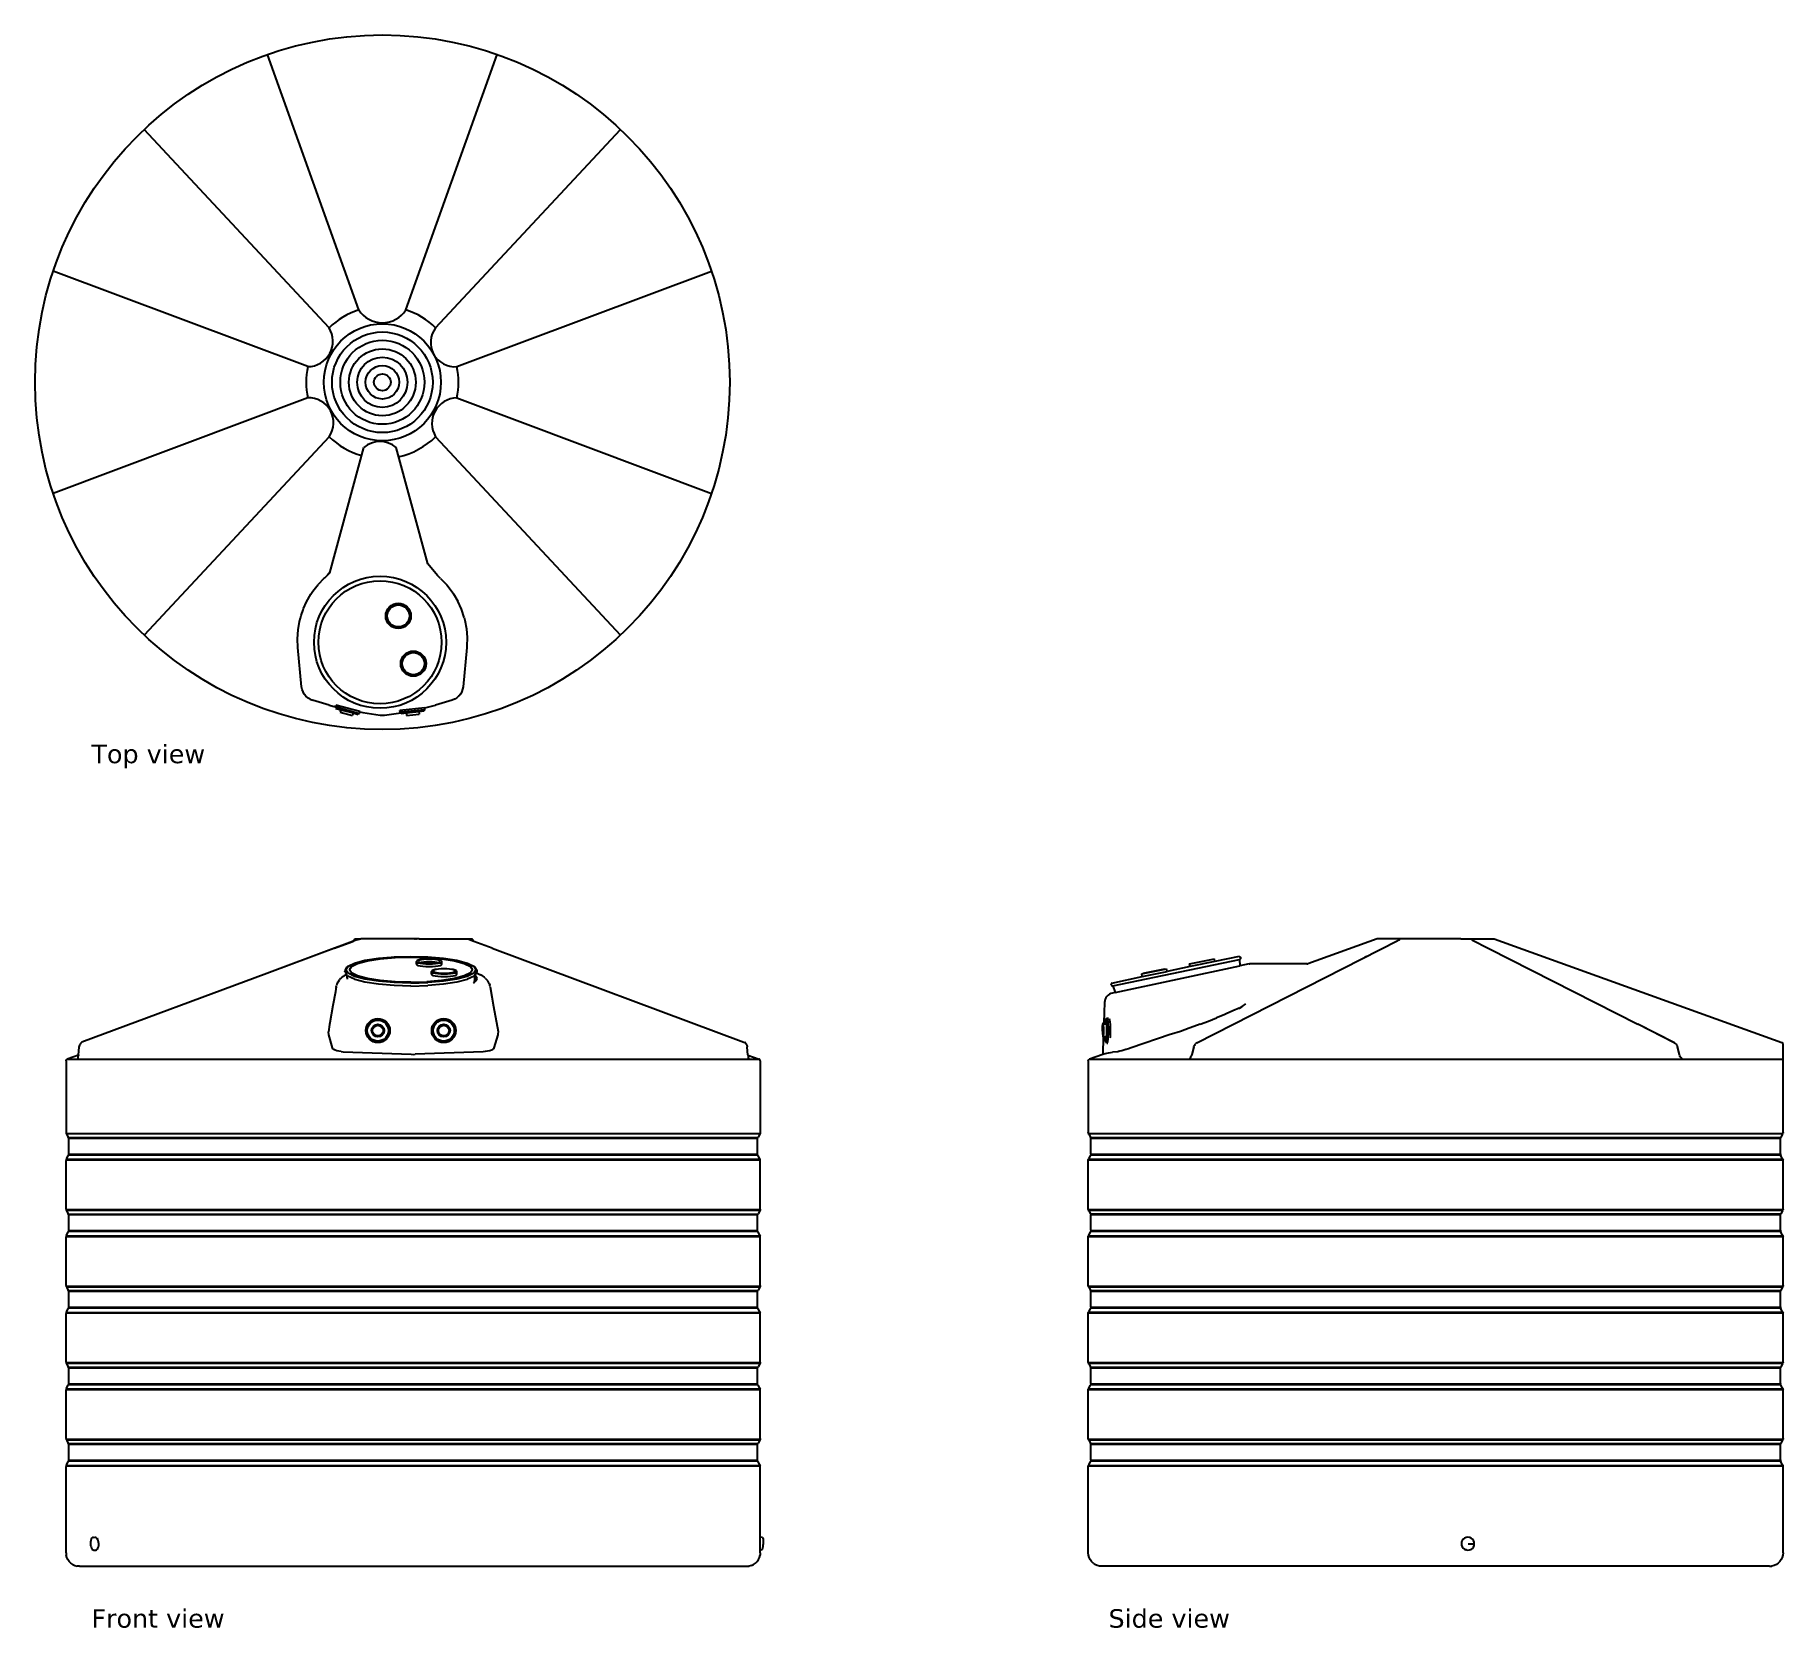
# Model space of a CAD drawing. Header units: inches. Extents: x 60 to 270, y 120 to 312.
import ezdxf

# ---------------------------------------------------------------- set-up
doc = ezdxf.new("R2010")
doc.units = ezdxf.units.IN
doc.header["$MEASUREMENT"] = 0
doc.layers.add('Edges', color=7, linetype='Continuous')
doc.styles.get("Standard").update_dxf_attribs({"font": 'verdana.ttf'})

msp = doc.modelspace()

# ---------------------------------------------------------------- texts
for s, p in [('Top view', (66.95, 223.97)), ('Front view', (66.95, 120)), ('Side view', (189.25, 120))]:
    msp.add_text(s, height=2.225).set_placement(p)

# ---------------------------------------------------------------- blocks, each defined once
blk = doc.blocks.new('Rain Water Harvesting Tank pl')
at = {"layer": 'Edges'}
for p, q in [((99.09, 172.35), (88.12, 203.06)), ((104.76, 172.35), (115.73, 203.06)), ((95.52, 170.18), (73.29, 194.05)), ((108.33, 170.18), (130.57, 194.05)), ((92.96, 165.51), (62.35, 177)), ((110.9, 165.51), (141.51, 177)), ((92.96, 161.76), (62.35, 150.27)), ((110.9, 161.76), (141.51, 150.27)), ((95.52, 157.08), (73.29, 133.22)), ((95.62, 140.73), (99.72, 155.79)), ((107.39, 141.81), (103.59, 155.79)), ((108.33, 157.08), (130.57, 133.22)), ((108.57, 140.39), (107.39, 141.81)), ((93.58, 138.49), (94.23, 139.31)), ((94.91, 140.02), (94.23, 139.31)), ((94.91, 140.02), (95, 140.1)), ((95, 140.1), (95.62, 140.73)), ((95.64, 140.82), (95.32, 140.43)), ((108.9, 140.06), (108.57, 140.39)), ((108.94, 140.02), (108.9, 140.06)), ((108.94, 140.02), (109.67, 139.27)), ((109.67, 139.27), (110.31, 138.44)), ((92.46, 136.44), (92.82, 137.24)), ((92.82, 137.24), (93.34, 138.15)), ((93.34, 138.15), (93.58, 138.49)), ((110.31, 138.44), (110.48, 138.2)), ((110.48, 138.2), (111.01, 137.29)), ((111.45, 136.33), (111.01, 137.29)), ((91.79, 133.84), (91.97, 134.87)), ((91.97, 134.87), (92.07, 135.28)), ((92.07, 135.28), (92.16, 135.58)), ((92.16, 135.58), (92.39, 136.28)), ((92.39, 136.28), (92.46, 136.44)), ((111.78, 135.33), (111.45, 136.33)), ((111.78, 135.33), (111.86, 135.01)), ((111.86, 135.01), (112.05, 133.97)), ((91.73, 132.79), (91.79, 133.84)), ((91.77, 131.73), (91.73, 132.79)), ((112.05, 133.97), (112.13, 132.93)), ((112.13, 132.93), (112.1, 131.89)), ((92.22, 127.01), (91.77, 131.73)), ((112.09, 131.73), (111.64, 127.01)), ((112.1, 131.89), (112.09, 131.73)), ((92.28, 126.68), (92.22, 127.01)), ((92.39, 126.39), (92.28, 126.68)), ((92.53, 126.13), (92.39, 126.39)), ((92.56, 126.1), (92.53, 126.13)), ((111.33, 126.14), (111.15, 125.92)), ((111.47, 126.4), (111.33, 126.14)), ((111.49, 126.43), (111.47, 126.4)), ((111.58, 126.71), (111.49, 126.43)), ((111.64, 127.01), (111.58, 126.71)), ((92.74, 125.88), (92.56, 126.1)), ((92.97, 125.69), (92.74, 125.88)), ((93, 125.66), (92.97, 125.69)), ((93.25, 125.51), (93, 125.66)), ((93.25, 125.51), (93.52, 125.4)), ((93.52, 125.4), (93.53, 125.4)), ((95.53, 124.8), (93.53, 125.4)), ((95.53, 124.8), (96.28, 124.61)), ((96.27, 124.56), (96.28, 124.61)), ((96.27, 124.56), (96.36, 124.54)), ((96.28, 124.61), (96.33, 124.8)), ((99.23, 124.03), (96.33, 124.8)), ((96.36, 124.54), (96.33, 124.41)), ((96.33, 124.41), (96.95, 124.25)), ((99.07, 123.81), (96.36, 124.54)), ((96.95, 124.25), (96.87, 123.95)), ((96.95, 124.25), (98.42, 123.86)), ((99.22, 123.98), (99.23, 124.03)), ((107.02, 124.49), (104.04, 124.17)), ((104.07, 123.93), (104.04, 124.17)), ((106.95, 124.24), (104.17, 123.94)), ((104.82, 123.88), (106.33, 124.04)), ((105.92, 124.37), (105.93, 124.37)), ((106.33, 124.04), (106.96, 124.11)), ((106.33, 124.04), (106.36, 123.73)), ((107.05, 124.25), (106.95, 124.24)), ((106.95, 124.24), (106.96, 124.11)), ((107.03, 124.47), (107.02, 124.49)), ((107.03, 124.47), (108.33, 124.8)), ((107.05, 124.25), (107.03, 124.47)), ((110.33, 125.4), (108.33, 124.8)), ((110.59, 125.5), (110.33, 125.4)), ((110.63, 125.52), (110.59, 125.5)), ((110.88, 125.68), (110.63, 125.52)), ((111.1, 125.87), (110.88, 125.68)), ((111.15, 125.92), (111.1, 125.87)), ((96.87, 123.95), (98.34, 123.55)), ((98.42, 123.86), (98.34, 123.55)), ((98.42, 123.86), (99.03, 123.69)), ((99.07, 123.81), (99.03, 123.69)), ((99.17, 123.79), (99.07, 123.81)), ((99.17, 123.79), (99.22, 123.98)), ((99.22, 123.98), (99.6, 123.9)), ((99.6, 123.9), (101.67, 123.61)), ((101.67, 123.61), (101.93, 123.6)), ((101.93, 123.6), (102.18, 123.61)), ((102.18, 123.61), (104.17, 123.89)), ((104.07, 123.93), (104.17, 123.94)), ((104.17, 123.94), (104.17, 123.89)), ((104.17, 123.89), (104.18, 123.81)), ((104.18, 123.81), (104.82, 123.88)), ((104.82, 123.88), (104.85, 123.57)), ((104.85, 123.57), (106.36, 123.73))]:
    blk.add_line(p, q, dxfattribs=at)
for centre, radius in [((101.93, 163.63), 41.77), ((101.93, 163.63), 7.04), ((101.93, 163.63), 6.05), ((101.93, 163.63), 5.05), ((101.93, 163.63), 4.02), ((101.93, 163.63), 3.02), ((101.93, 163.63), 2.01), ((101.93, 163.63), 1.01), ((101.65, 132.36), 7.94), ((101.65, 132.36), 7.4), ((103.85, 135.53), 1.52), ((103.85, 135.53), 1.33), ((105.66, 129.79), 1.52), ((105.66, 129.79), 1.33)]:
    blk.add_circle(centre, radius, dxfattribs=at)
for centre, radius, start, end in [((101.93, 163.63), 9.16, 108.0339, 134.3574), ((101.93, 174.16), 3.37, 212.5796, 327.4204), ((101.93, 163.63), 9.16, 45.6426, 71.9661), ((92.92, 168.57), 3.06, 270.7452, 31.8042), ((110.66, 168.42), 2.92, 142.8777, 274.5728), ((101.93, 163.63), 9.16, 168.1921, 191.8079), ((101.93, 163.63), 9.16, 348.1921, 11.8079), ((93.09, 158.79), 2.97, 324.988, 92.4625), ((110.96, 158.69), 3.07, 91.1317, 211.4177), ((101.93, 163.63), 9.16, 225.6426, 254.3545), ((101.65, 153.53), 2.97, 49.4192, 130.5808), ((101.93, 163.63), 9.16, 282.3441, 314.3574)]:
    blk.add_arc(centre, radius, start, end, dxfattribs=at)
blk = doc.blocks.new('Rain Water Harvesting Tank fr')
at = {"layer": 'Edges'}
for p, q in [((-2.34, 35.5), (-2.1, 35.83)), ((-2.1, 35.83), (-1.34, 35.83)), ((-1.65, 35.75), (-1.75, 35.71)), ((-1.65, 35.75), (-1.57, 35.78)), ((5.04, 35.83), (-1.34, 35.83)), ((5.07, 35.83), (5.04, 35.83)), ((5.08, 35.83), (5.07, 35.83)), ((5.11, 35.82), (5.08, 35.83)), ((5.08, 35.83), (5.08, 35.83)), ((5.08, 35.83), (5.12, 35.83)), ((5.08, 35.83), (5.08, 35.83)), ((5.12, 35.83), (5.11, 35.82)), ((5.21, 35.83), (5.12, 35.83)), ((5.21, 35.83), (5.21, 35.83)), ((5.21, 35.83), (5.22, 35.83)), ((5.22, 35.83), (5.24, 35.83)), ((5.26, 35.83), (5.24, 35.83)), ((5.24, 35.83), (5.24, 35.83)), ((5.26, 35.83), (5.26, 35.82)), ((5.27, 35.82), (5.26, 35.82)), ((5.28, 35.83), (5.27, 35.82)), ((5.27, 35.82), (5.3, 35.82)), ((5.28, 35.83), (5.33, 35.83)), ((5.3, 35.82), (5.31, 35.82)), ((5.33, 35.83), (5.31, 35.82)), ((5.31, 35.82), (5.31, 35.82)), ((5.35, 35.83), (5.33, 35.83)), ((5.35, 35.82), (5.35, 35.83)), ((5.35, 35.83), (5.35, 35.82)), ((5.67, 35.83), (5.35, 35.83)), ((5.67, 35.83), (5.67, 35.82)), ((5.67, 35.83), (11.32, 35.83)), ((11.32, 35.83), (11.98, 35.83)), ((12.22, 35.49), (11.5, 35.76)), ((12.22, 35.49), (11.98, 35.83)), ((-2.35, 35.49), (-12.67, 31.66)), ((-4.54, 34.68), (-12.67, 31.66)), ((-2.35, 35.49), (-8.56, 33.18)), ((-4.54, 34.68), (-2.34, 35.5)), ((-2.08, 35.59), (-2.35, 35.49)), ((-2.35, 35.49), (-2.34, 35.5)), ((-2.07, 35.6), (-2.08, 35.59)), ((-1.75, 35.71), (-2.07, 35.6)), ((2.29, 33.62), (2.64, 33.65)), ((2.64, 33.65), (4.66, 33.7)), ((4.66, 33.7), (6.69, 33.65)), ((6.69, 33.65), (7.62, 33.57)), ((14.42, 34.68), (12.22, 35.49)), ((14.42, 34.68), (44.71, 23.4)), ((-12.67, 31.66), (-34.9, 23.37)), ((-3.28, 31.98), (-3.29, 31.94)), ((-3.29, 31.9), (-3.29, 31.94)), ((-3.29, 31.9), (-3.27, 31.85)), ((-3.26, 32.02), (-3.28, 31.98)), ((-3.27, 31.85), (-3.25, 31.81)), ((-3.26, 32.02), (-2.99, 32.44)), ((-3.09, 31.56), (-3.25, 31.81)), ((-3.21, 31.46), (-3.08, 31.55)), ((-3.07, 31.54), (-3.21, 31.46)), ((-3.15, 32.1), (-2.89, 32.52)), ((-2.89, 31.69), (-3.15, 32.1)), ((-3.08, 31.55), (-3.09, 31.56)), ((-3.07, 31.54), (-3.08, 31.55)), ((-3.07, 31.53), (-3.07, 31.54)), ((-2.96, 32.48), (-2.99, 32.44)), ((-2.93, 32.5), (-2.96, 32.48)), ((-2.93, 32.5), (-2.14, 32.89)), ((-2.89, 32.52), (-2.11, 32.9)), ((-2.11, 31.3), (-2.89, 31.69)), ((-2.73, 32.1), (-2.48, 32.49)), ((-2.48, 31.71), (-2.73, 32.1)), ((-2.48, 32.49), (-1.74, 32.86)), ((-1.74, 31.35), (-2.48, 31.71)), ((-2.11, 32.9), (-2.14, 32.89)), ((-2.11, 32.9), (-0.86, 33.23)), ((-1.74, 32.86), (-0.56, 33.17)), ((-0.86, 33.23), (0.76, 33.49)), ((-0.56, 33.17), (0.97, 33.41)), ((0.76, 33.49), (2.29, 33.62)), ((0.97, 33.41), (2.75, 33.56)), ((2.75, 33.56), (4.66, 33.61)), ((4.66, 33.61), (6.58, 33.56)), ((5.39, 33.18), (5.34, 33.1)), ((5.34, 33.1), (5.39, 33.02)), ((5.34, 32.78), (5.34, 33.1)), ((5.34, 32.78), (5.39, 32.7)), ((5.55, 33.25), (5.39, 33.18)), ((5.39, 33.02), (5.55, 32.94)), ((5.39, 32.7), (5.55, 32.62)), ((5.58, 33.17), (5.54, 33.1)), ((5.54, 33.1), (5.58, 33.03)), ((5.79, 33.32), (5.55, 33.25)), ((5.55, 32.94), (5.79, 32.88)), ((5.55, 32.62), (5.79, 32.56)), ((5.71, 33.23), (5.58, 33.17)), ((5.58, 33.03), (5.71, 32.96)), ((5.92, 33.29), (5.71, 33.23)), ((5.71, 32.96), (5.8, 32.94)), ((6.1, 33.37), (5.79, 33.32)), ((5.79, 32.88), (6.1, 32.83)), ((5.79, 32.56), (6.1, 32.51)), ((5.92, 32.97), (5.8, 32.94)), ((5.8, 32.94), (5.92, 32.91)), ((6.2, 33.33), (5.92, 33.29)), ((6.2, 33.01), (5.92, 32.97)), ((5.92, 32.91), (6.2, 32.86)), ((6.47, 33.4), (6.1, 33.37)), ((6.1, 32.83), (6.47, 32.8)), ((6.1, 32.51), (6.47, 32.48)), ((6.52, 33.36), (6.2, 33.33)), ((6.52, 33.04), (6.2, 33.01)), ((6.2, 32.86), (6.52, 32.84)), ((6.86, 33.41), (6.47, 33.4)), ((6.47, 32.8), (6.86, 32.79)), ((6.47, 32.48), (6.86, 32.47)), ((6.86, 33.37), (6.52, 33.36)), ((6.86, 33.05), (6.52, 33.04)), ((6.52, 32.84), (6.86, 32.83)), ((6.58, 33.56), (8.36, 33.41)), ((7.26, 33.4), (6.86, 33.41)), ((7.21, 33.36), (6.86, 33.37)), ((7.21, 33.04), (6.86, 33.05)), ((6.86, 32.83), (7.21, 32.84)), ((6.86, 32.79), (7.26, 32.8)), ((6.86, 32.47), (7.26, 32.48)), ((7.19, 31.98), (7.14, 31.9)), ((7.14, 31.9), (7.19, 31.82)), ((7.14, 31.58), (7.14, 31.9)), ((7.14, 31.58), (7.19, 31.5)), ((7.34, 32.05), (7.19, 31.98)), ((7.19, 31.82), (7.34, 31.74)), ((7.53, 33.33), (7.21, 33.36)), ((7.53, 33.01), (7.21, 33.04)), ((7.21, 32.84), (7.53, 32.86)), ((7.63, 33.37), (7.26, 33.4)), ((7.26, 32.8), (7.63, 32.83)), ((7.26, 32.48), (7.63, 32.51)), ((7.38, 32.02), (7.33, 31.95)), ((7.33, 31.95), (7.38, 31.88)), ((7.33, 31.95), (7.33, 31.9)), ((7.33, 31.9), (7.38, 31.83)), ((7.58, 32.12), (7.34, 32.05)), ((7.34, 31.74), (7.58, 31.68)), ((7.51, 32.09), (7.38, 32.02)), ((7.38, 31.88), (7.51, 31.81)), ((7.38, 31.83), (7.51, 31.76)), ((7.69, 32.13), (7.51, 32.09)), ((7.51, 31.81), (7.72, 31.76)), ((7.51, 31.76), (7.72, 31.7)), ((7.8, 33.29), (7.53, 33.33)), ((7.8, 32.97), (7.53, 33.01)), ((7.53, 32.86), (7.8, 32.91)), ((7.69, 32.13), (7.58, 32.12)), ((7.58, 31.68), (7.9, 31.63)), ((7.62, 33.57), (8.57, 33.49)), ((7.94, 33.32), (7.63, 33.37)), ((7.63, 32.83), (7.94, 32.88)), ((7.63, 32.51), (7.94, 32.56)), ((7.72, 32.14), (7.69, 32.13)), ((8, 32.18), (7.72, 32.14)), ((7.72, 31.76), (8, 31.71)), ((7.72, 31.7), (8, 31.66)), ((8.01, 33.23), (7.8, 33.29)), ((7.93, 32.94), (7.8, 32.97)), ((7.8, 32.91), (7.93, 32.94)), ((7.9, 31.63), (8.27, 31.6)), ((7.93, 32.94), (8.01, 32.96)), ((8.18, 33.25), (7.94, 33.32)), ((7.94, 32.88), (8.18, 32.94)), ((7.94, 32.56), (8.18, 32.62)), ((8.32, 32.21), (8, 32.18)), ((8, 31.71), (8.32, 31.69)), ((8, 31.66), (8.32, 31.63)), ((8.15, 33.17), (8.01, 33.23)), ((8.01, 32.96), (8.15, 33.03)), ((8.19, 33.1), (8.15, 33.17)), ((8.15, 33.03), (8.19, 33.1)), ((8.33, 33.18), (8.18, 33.25)), ((8.18, 32.94), (8.33, 33.02)), ((8.18, 32.62), (8.33, 32.7)), ((8.27, 31.6), (8.66, 31.59)), ((8.66, 32.22), (8.32, 32.21)), ((8.32, 31.69), (8.66, 31.68)), ((8.32, 31.63), (8.66, 31.62)), ((8.39, 33.1), (8.33, 33.18)), ((8.33, 33.02), (8.39, 33.1)), ((8.33, 32.7), (8.39, 32.78)), ((8.36, 33.41), (9.89, 33.17)), ((8.39, 32.78), (8.39, 33.1)), ((8.57, 33.49), (10.19, 33.23)), ((9, 32.21), (8.66, 32.22)), ((8.66, 31.68), (9, 31.69)), ((8.66, 31.62), (9, 31.63)), ((8.66, 31.59), (9.05, 31.6)), ((9.32, 32.18), (9, 32.21)), ((9, 31.69), (9.32, 31.71)), ((9, 31.63), (9.32, 31.66)), ((9.05, 31.6), (9.42, 31.63)), ((9.6, 32.14), (9.32, 32.18)), ((9.32, 31.71), (9.6, 31.76)), ((9.32, 31.66), (9.6, 31.7)), ((9.42, 31.63), (9.74, 31.68)), ((9.63, 32.13), (9.6, 32.14)), ((9.6, 31.76), (9.81, 31.81)), ((9.6, 31.7), (9.81, 31.76)), ((9.74, 32.12), (9.63, 32.13)), ((9.81, 32.09), (9.63, 32.13)), ((9.98, 32.05), (9.74, 32.12)), ((9.74, 31.68), (9.98, 31.74)), ((9.94, 32.02), (9.81, 32.09)), ((9.81, 31.81), (9.94, 31.88)), ((9.81, 31.76), (9.94, 31.83)), ((9.89, 33.17), (11.07, 32.86)), ((9.99, 31.95), (9.94, 32.02)), ((9.94, 31.88), (9.99, 31.95)), ((9.94, 31.83), (9.99, 31.9)), ((10.13, 31.98), (9.98, 32.05)), ((9.98, 31.74), (10.13, 31.82)), ((9.99, 31.95), (9.99, 31.9)), ((10.18, 31.9), (10.13, 31.98)), ((10.13, 31.82), (10.18, 31.9)), ((10.13, 31.5), (10.18, 31.58)), ((10.18, 31.58), (10.18, 31.9)), ((10.19, 33.23), (11.43, 32.9)), ((11.07, 32.86), (11.81, 32.49)), ((11.81, 31.71), (11.07, 31.35)), ((11.43, 32.9), (11.47, 32.89)), ((11.43, 32.9), (12.22, 32.52)), ((12.22, 31.69), (11.43, 31.3)), ((11.47, 32.89), (12.26, 32.5)), ((11.81, 32.49), (12.06, 32.1)), ((12.06, 32.1), (11.81, 31.71)), ((12.22, 32.52), (12.48, 32.1)), ((12.48, 32.1), (12.22, 31.69)), ((12.26, 32.5), (12.29, 32.48)), ((12.29, 32.48), (12.32, 32.44)), ((12.32, 32.44), (12.59, 32.02)), ((12.53, 31.73), (12.4, 31.53)), ((12.58, 31.81), (12.53, 31.73)), ((12.59, 31.7), (12.53, 31.73)), ((12.6, 31.85), (12.58, 31.81)), ((12.59, 32.02), (12.61, 31.98)), ((12.59, 31.7), (12.65, 31.68)), ((12.62, 31.9), (12.6, 31.85)), ((12.61, 31.98), (12.62, 31.94)), ((12.62, 31.9), (12.62, 31.94)), ((12.65, 31.68), (13.02, 31.5)), ((-4.42, 29.43), (-4.71, 27.8)), ((-4.36, 29.82), (-4.42, 29.43)), ((-4.32, 30.01), (-4.36, 29.82)), ((-4.32, 30.01), (-4.28, 30.2)), ((-4.23, 30.38), (-4.28, 30.2)), ((-4.16, 30.55), (-4.23, 30.38)), ((-4.16, 30.55), (-4.13, 30.6)), ((-4.13, 30.6), (-4.11, 30.63)), ((-4.11, 30.63), (-4.06, 30.7)), ((-4.06, 30.7), (-3.92, 30.9)), ((-3.8, 31.04), (-3.92, 30.9)), ((-3.77, 31.06), (-3.8, 31.04)), ((-3.77, 31.06), (-3.63, 31.18)), ((-3.63, 31.18), (-3.45, 31.31)), ((-3.45, 31.31), (-3.37, 31.37)), ((-3.21, 31.46), (-3.37, 31.37)), ((-3.07, 31.53), (-2.99, 30.96)), ((-2.98, 31.4), (-3.07, 31.53)), ((-2.98, 31.4), (-2.95, 31.36)), ((-2.95, 31.36), (-2.92, 31.34)), ((-2.13, 30.95), (-2.92, 31.34)), ((-2.13, 30.95), (-2.1, 30.94)), ((-0.86, 30.97), (-2.11, 31.3)), ((-0.86, 30.61), (-2.1, 30.94)), ((-0.56, 31.03), (-1.74, 31.35)), ((0.76, 30.72), (-0.86, 30.97)), ((0.76, 30.36), (-0.86, 30.61)), ((0.97, 30.79), (-0.56, 31.03)), ((2.64, 30.56), (0.76, 30.72)), ((2.64, 30.2), (0.76, 30.36)), ((2.75, 30.64), (0.97, 30.79)), ((4.66, 30.5), (2.64, 30.56)), ((4.66, 30.14), (2.64, 30.2)), ((4.66, 30.59), (2.75, 30.64)), ((4.66, 30.59), (6.58, 30.64)), ((4.66, 30.5), (6.69, 30.56)), ((4.66, 30.14), (6.69, 30.2)), ((8.36, 30.79), (6.58, 30.64)), ((8.57, 30.72), (6.69, 30.56)), ((8.57, 30.36), (6.69, 30.2)), ((7.19, 31.5), (7.34, 31.42)), ((7.34, 31.42), (7.58, 31.36)), ((7.58, 31.36), (7.9, 31.31)), ((7.9, 31.31), (8.27, 31.28)), ((8.27, 31.28), (8.66, 31.27)), ((9.89, 31.03), (8.36, 30.79)), ((10.19, 30.97), (8.57, 30.72)), ((10.19, 30.61), (8.57, 30.36)), ((8.66, 31.27), (9.05, 31.28)), ((9.05, 31.28), (9.42, 31.31)), ((9.42, 31.31), (9.74, 31.36)), ((9.74, 31.36), (9.98, 31.42)), ((11.07, 31.35), (9.89, 31.03)), ((9.98, 31.42), (10.13, 31.5)), ((11.43, 31.3), (10.19, 30.97)), ((11.43, 30.94), (10.19, 30.61)), ((11.46, 30.95), (11.43, 30.94)), ((12.25, 31.34), (11.46, 30.95)), ((12.26, 30.58), (12.14, 30.5)), ((12.28, 31.36), (12.25, 31.34)), ((12.32, 31.03), (12.26, 30.58)), ((12.47, 30.75), (12.26, 30.58)), ((12.31, 31.4), (12.28, 31.36)), ((12.4, 31.53), (12.31, 31.4)), ((12.38, 31.4), (12.32, 31.03)), ((12.32, 31.03), (12.37, 31)), ((12.37, 31), (12.47, 30.75)), ((12.4, 31.53), (12.38, 31.4)), ((12.38, 31.4), (12.49, 31.32)), ((12.49, 30.76), (12.47, 30.75)), ((12.49, 31.32), (12.61, 31.04)), ((12.61, 31.04), (12.49, 30.76)), ((13.18, 31.41), (13.02, 31.5)), ((13.18, 31.41), (13.46, 31.22)), ((13.6, 31.1), (13.46, 31.22)), ((13.6, 31.1), (13.79, 30.89)), ((13.91, 30.75), (13.79, 30.89)), ((14.01, 30.6), (13.91, 30.75)), ((14.08, 30.43), (14.01, 30.6)), ((14.08, 30.43), (14.15, 30.24)), ((14.2, 30.06), (14.15, 30.24)), ((14.19, 30.02), (14.61, 27.66)), ((14.2, 30.06), (14.61, 27.66)), ((-4.71, 27.8), (-5.08, 25.72)), ((14.61, 27.66), (15.14, 24.69)), ((-5.11, 25.51), (-5.26, 24.64)), ((-5.08, 25.72), (-5.11, 25.52)), ((-5.11, 25.52), (-5.11, 25.51)), ((-5.08, 25.72), (-5.08, 25.72)), ((-5.22, 24.28), (-5.26, 24.64)), ((-4.77, 22.7), (-5.22, 24.28)), ((15.1, 24.28), (14.65, 22.7)), ((15.11, 24.34), (15.1, 24.28)), ((15.14, 24.69), (15.11, 24.34)), ((44.71, 23.4), (44.84, 23.35)), ((44.84, 23.35), (44.84, 23.35)), ((-36.81, 21.19), (-36.8, 21.22)), ((-36.81, 21.15), (-36.81, 21.19)), ((-36.81, 21.15), (-36.8, 12.52)), ((-36.8, 21.22), (-36.79, 21.24)), ((-36.79, 21.24), (-36.77, 21.27)), ((-36.77, 21.27), (-36.75, 21.29)), ((-36.75, 21.29), (-36.73, 21.32)), ((-36.73, 21.32), (-36.7, 21.33)), ((-36.7, 21.33), (-36.68, 21.34)), ((-35.32, 21.83), (-36.68, 21.34)), ((-36.68, 21.34), (-35.43, 21.34)), ((-35.39, 21.43), (-35.43, 21.34)), ((-35.43, 21.34), (45.31, 21.34)), ((-35.37, 21.52), (-35.39, 21.43)), ((-35.36, 21.54), (-35.37, 21.52)), ((-35.37, 21.52), (-35.37, 21.52)), ((-35.36, 21.54), (-35.34, 21.64)), ((-35.34, 21.64), (-35.32, 21.79)), ((-35.32, 21.86), (-35.22, 22.78)), ((-35.32, 21.86), (-35.32, 21.83)), ((-35.32, 21.83), (-35.32, 21.79)), ((-35.21, 22.88), (-35.22, 22.84)), ((-35.22, 22.84), (-35.22, 22.83)), ((-35.22, 22.78), (-35.22, 22.83)), ((-35.21, 22.88), (-35.2, 22.93)), ((-35.19, 22.98), (-35.2, 22.95)), ((-35.2, 22.95), (-35.2, 22.93)), ((-35.2, 22.93), (-35.2, 22.93)), ((-35.18, 23.02), (-35.19, 23)), ((-35.19, 22.99), (-35.19, 23)), ((-35.19, 23), (-35.19, 23)), ((-35.19, 22.99), (-35.19, 22.98)), ((-35.17, 23.06), (-35.18, 23.03)), ((-35.18, 23.02), (-35.18, 23.03)), ((-4.71, 22.59), (-4.77, 22.7)), ((-4.6, 22.5), (-4.71, 22.59)), ((-4.46, 22.42), (-4.6, 22.5)), ((-4.43, 22.41), (-4.46, 22.42)), ((-4.25, 22.35), (-4.43, 22.41)), ((-4.02, 22.3), (-4.25, 22.35)), ((-3.99, 22.29), (-4.02, 22.3)), ((-3.74, 22.26), (-3.99, 22.29)), ((-3.74, 22.26), (-3.47, 22.24)), ((-3.47, 22.24), (4.68, 21.93)), ((4.68, 21.93), (4.94, 21.92)), ((4.94, 21.92), (5.19, 21.93)), ((13.34, 22.24), (5.19, 21.93)), ((13.6, 22.26), (13.34, 22.24)), ((13.64, 22.26), (13.6, 22.26)), ((13.89, 22.3), (13.64, 22.26)), ((13.64, 22.26), (13.64, 22.26)), ((14.11, 22.35), (13.89, 22.3)), ((14.16, 22.36), (14.11, 22.35)), ((14.34, 22.42), (14.16, 22.36)), ((14.48, 22.5), (14.34, 22.42)), ((14.5, 22.51), (14.48, 22.5)), ((14.59, 22.6), (14.5, 22.51)), ((14.65, 22.7), (14.59, 22.6)), ((45.04, 23.08), (45.05, 23.06)), ((45.05, 23.06), (45.05, 23.03)), ((45.06, 23.02), (45.05, 23.03)), ((45.06, 23.02), (45.06, 23)), ((45.07, 22.99), (45.06, 23)), ((45.06, 23), (45.06, 23)), ((45.06, 23), (45.06, 23)), ((45.07, 22.99), (45.07, 22.98)), ((45.07, 22.98), (45.07, 22.98)), ((45.07, 22.98), (45.07, 22.95)), ((45.07, 22.95), (45.08, 22.93)), ((45.08, 22.93), (45.08, 22.91)), ((45.08, 22.91), (45.09, 22.88)), ((45.09, 22.88), (45.09, 22.86)), ((45.09, 22.86), (45.09, 22.83)), ((45.1, 22.78), (45.09, 22.83)), ((45.19, 21.86), (45.1, 22.78)), ((45.18, 21.84), (45.19, 21.83)), ((45.19, 21.86), (45.19, 21.83)), ((45.19, 21.83), (46.55, 21.34)), ((45.19, 21.83), (45.2, 21.76)), ((45.19, 21.76), (45.2, 21.76)), ((45.2, 21.76), (45.21, 21.71)), ((45.21, 21.71), (45.22, 21.66)), ((45.22, 21.66), (45.22, 21.66)), ((45.22, 21.66), (45.23, 21.58)), ((45.23, 21.58), (45.24, 21.56)), ((45.26, 21.45), (45.24, 21.56)), ((45.26, 21.45), (45.3, 21.34)), ((45.31, 21.34), (46.55, 21.34)), ((46.58, 21.33), (46.55, 21.34)), ((46.61, 21.32), (46.58, 21.33)), ((46.63, 21.29), (46.61, 21.32)), ((46.65, 21.27), (46.63, 21.29)), ((46.66, 21.24), (46.65, 21.27)), ((46.67, 21.22), (46.66, 21.24)), ((46.68, 21.19), (46.67, 21.22)), ((46.68, 21.15), (46.68, 21.19)), ((46.68, 21.15), (46.68, 12.52)), ((-36.8, 12.52), (-36.8, 12.46)), ((-36.8, 12.46), (-36.78, 12.39)), ((-36.78, 12.39), (-36.75, 12.32)), ((-36.78, 12.39), (46.65, 12.39)), ((-36.75, 12.32), (-36.54, 11.96)), ((-36.51, 11.89), (-36.54, 11.96)), ((-36.49, 11.81), (-36.51, 11.89)), ((46.38, 11.89), (-36.51, 11.89)), ((-36.48, 11.73), (-36.49, 11.81)), ((46.36, 11.81), (-36.49, 11.81)), ((-36.48, 9.96), (-36.48, 11.73)), ((46.35, 11.73), (46.36, 11.81)), ((46.35, 9.96), (46.35, 11.73)), ((46.36, 11.81), (46.38, 11.89)), ((46.38, 11.89), (46.42, 11.96)), ((46.62, 12.32), (46.42, 11.96)), ((46.65, 12.39), (46.62, 12.32)), ((46.67, 12.46), (46.65, 12.39)), ((46.68, 12.52), (46.67, 12.46)), ((-36.78, 9.3), (-36.8, 9.23)), ((-36.8, 9.23), (-36.8, 9.16)), ((-36.8, 9.23), (46.67, 9.23)), ((-36.8, 3.32), (-36.8, 9.16)), ((-36.75, 9.36), (-36.78, 9.3)), ((-36.78, 9.3), (46.65, 9.3)), ((-36.75, 9.36), (-36.54, 9.73)), ((-36.54, 9.73), (-36.51, 9.8)), ((-36.51, 9.8), (-36.49, 9.88)), ((46.38, 9.8), (-36.51, 9.8)), ((-36.49, 9.88), (-36.48, 9.96)), ((46.36, 9.88), (-36.49, 9.88)), ((46.36, 9.88), (46.35, 9.96)), ((46.38, 9.8), (46.36, 9.88)), ((46.42, 9.73), (46.38, 9.8)), ((46.62, 9.36), (46.42, 9.73)), ((46.62, 9.36), (46.65, 9.3)), ((46.67, 9.23), (46.65, 9.3)), ((46.68, 9.16), (46.67, 9.23)), ((46.68, 3.32), (46.68, 9.16)), ((-36.8, 3.32), (-36.8, 3.25)), ((-36.8, 3.25), (-36.78, 3.19)), ((-36.8, 3.25), (46.67, 3.25)), ((-36.78, 3.19), (-36.75, 3.12)), ((-36.78, 3.19), (46.65, 3.19)), ((-36.75, 3.12), (-36.54, 2.76)), ((-36.51, 2.68), (-36.54, 2.76)), ((-36.49, 2.61), (-36.51, 2.68)), ((46.38, 2.68), (-36.51, 2.68)), ((-36.48, 2.53), (-36.49, 2.61)), ((46.36, 2.61), (-36.49, 2.61)), ((-36.48, 0.76), (-36.48, 2.53)), ((46.35, 2.53), (46.36, 2.61)), ((46.35, 0.76), (46.35, 2.53)), ((46.36, 2.61), (46.38, 2.68)), ((46.38, 2.68), (46.42, 2.76)), ((46.62, 3.12), (46.42, 2.76)), ((46.65, 3.19), (46.62, 3.12)), ((46.67, 3.25), (46.65, 3.19)), ((46.68, 3.32), (46.67, 3.25)), ((-36.78, 0.1), (-36.8, 0.03)), ((-36.8, 0.03), (-36.8, -0.04)), ((-36.8, 0.03), (46.67, 0.03)), ((-36.75, 0.16), (-36.78, 0.1)), ((-36.78, 0.1), (46.65, 0.1)), ((-36.75, 0.16), (-36.54, 0.52)), ((-36.54, 0.52), (-36.51, 0.6)), ((-36.51, 0.6), (-36.49, 0.68)), ((46.38, 0.6), (-36.51, 0.6)), ((-36.49, 0.68), (-36.48, 0.76)), ((46.36, 0.68), (-36.49, 0.68)), ((46.36, 0.68), (46.35, 0.76)), ((46.38, 0.6), (46.36, 0.68)), ((46.42, 0.52), (46.38, 0.6)), ((46.62, 0.16), (46.42, 0.52)), ((46.62, 0.16), (46.65, 0.1)), ((46.67, 0.03), (46.65, 0.1)), ((46.68, -0.04), (46.67, 0.03)), ((-36.8, -5.88), (-36.8, -0.04)), ((46.68, -5.88), (46.68, -0.04)), ((-36.8, -5.88), (-36.8, -5.95)), ((-36.8, -5.95), (-36.78, -6.02)), ((-36.8, -5.95), (46.67, -5.95)), ((-36.78, -6.02), (-36.75, -6.08)), ((-36.78, -6.02), (46.65, -6.02)), ((-36.75, -6.08), (-36.54, -6.44)), ((46.62, -6.08), (46.42, -6.44)), ((46.65, -6.02), (46.62, -6.08)), ((46.67, -5.95), (46.65, -6.02)), ((46.68, -5.88), (46.67, -5.95)), ((-36.51, -6.52), (-36.54, -6.44)), ((-36.49, -6.6), (-36.51, -6.52)), ((46.38, -6.52), (-36.51, -6.52)), ((-36.48, -6.68), (-36.49, -6.6)), ((46.36, -6.6), (-36.49, -6.6)), ((-36.48, -8.45), (-36.48, -6.68)), ((46.35, -6.68), (46.36, -6.6)), ((46.35, -8.45), (46.35, -6.68)), ((46.36, -6.6), (46.38, -6.52)), ((46.38, -6.52), (46.42, -6.44)), ((-36.78, -9.11), (-36.8, -9.17)), ((-36.8, -9.17), (-36.8, -9.24)), ((-36.8, -9.17), (46.67, -9.17)), ((-36.8, -15.08), (-36.8, -9.24)), ((-36.75, -9.04), (-36.78, -9.11)), ((-36.78, -9.11), (46.65, -9.11)), ((-36.75, -9.04), (-36.54, -8.68)), ((-36.54, -8.68), (-36.51, -8.6)), ((-36.51, -8.6), (-36.49, -8.53)), ((46.38, -8.6), (-36.51, -8.6)), ((-36.49, -8.53), (-36.48, -8.45)), ((46.36, -8.53), (-36.49, -8.53)), ((46.36, -8.53), (46.35, -8.45)), ((46.38, -8.6), (46.36, -8.53)), ((46.42, -8.68), (46.38, -8.6)), ((46.62, -9.04), (46.42, -8.68)), ((46.62, -9.04), (46.65, -9.11)), ((46.67, -9.17), (46.65, -9.11)), ((46.68, -9.24), (46.67, -9.17)), ((46.68, -15.08), (46.68, -9.24)), ((-36.8, -15.08), (-36.8, -15.15)), ((-36.8, -15.15), (-36.78, -15.22)), ((-36.8, -15.15), (46.67, -15.15)), ((-36.78, -15.22), (-36.75, -15.28)), ((-36.78, -15.22), (46.65, -15.22)), ((-36.75, -15.28), (-36.54, -15.65)), ((-36.51, -15.72), (-36.54, -15.65)), ((-36.49, -15.8), (-36.51, -15.72)), ((46.38, -15.72), (-36.51, -15.72)), ((-36.48, -15.88), (-36.49, -15.8)), ((46.36, -15.8), (-36.49, -15.8)), ((-36.48, -17.65), (-36.48, -15.88)), ((46.35, -15.88), (46.36, -15.8)), ((46.35, -17.65), (46.35, -15.88)), ((46.36, -15.8), (46.38, -15.72)), ((46.38, -15.72), (46.42, -15.65)), ((46.62, -15.28), (46.42, -15.65)), ((46.65, -15.22), (46.62, -15.28)), ((46.67, -15.15), (46.65, -15.22)), ((46.68, -15.08), (46.67, -15.15)), ((-36.78, -18.31), (-36.8, -18.37)), ((-36.8, -18.37), (-36.8, -18.44)), ((-36.8, -18.37), (46.67, -18.37)), ((-36.8, -24.28), (-36.8, -18.44)), ((-36.75, -18.24), (-36.78, -18.31)), ((-36.78, -18.31), (46.65, -18.31)), ((-36.75, -18.24), (-36.54, -17.88)), ((-36.54, -17.88), (-36.51, -17.81)), ((-36.51, -17.81), (-36.49, -17.73)), ((46.38, -17.81), (-36.51, -17.81)), ((-36.49, -17.73), (-36.48, -17.65)), ((46.36, -17.73), (-36.49, -17.73)), ((46.36, -17.73), (46.35, -17.65)), ((46.38, -17.81), (46.36, -17.73)), ((46.42, -17.88), (46.38, -17.81)), ((46.62, -18.24), (46.42, -17.88)), ((46.62, -18.24), (46.65, -18.31)), ((46.67, -18.37), (46.65, -18.31)), ((46.68, -18.44), (46.67, -18.37)), ((46.68, -24.28), (46.68, -18.44)), ((-36.8, -24.28), (-36.8, -24.35)), ((-36.8, -24.35), (-36.78, -24.42)), ((-36.8, -24.35), (46.67, -24.35)), ((-36.78, -24.42), (-36.75, -24.48)), ((-36.78, -24.42), (46.65, -24.42)), ((-36.75, -24.48), (-36.54, -24.85)), ((-36.51, -24.92), (-36.54, -24.85)), ((-36.49, -25), (-36.51, -24.92)), ((46.38, -24.92), (-36.51, -24.92)), ((-36.48, -25.08), (-36.49, -25)), ((46.36, -25), (-36.49, -25)), ((-36.48, -26.85), (-36.48, -25.08)), ((46.35, -25.08), (46.36, -25)), ((46.35, -26.85), (46.35, -25.08)), ((46.36, -25), (46.38, -24.92)), ((46.38, -24.92), (46.42, -24.85)), ((46.62, -24.48), (46.42, -24.85)), ((46.65, -24.42), (46.62, -24.48)), ((46.67, -24.35), (46.65, -24.42)), ((46.68, -24.28), (46.67, -24.35)), ((-36.75, -27.45), (-36.54, -27.08)), ((-36.54, -27.08), (-36.51, -27.01)), ((-36.51, -27.01), (-36.49, -26.93)), ((46.38, -27.01), (-36.51, -27.01)), ((-36.49, -26.93), (-36.48, -26.85)), ((46.36, -26.93), (-36.49, -26.93)), ((46.36, -26.93), (46.35, -26.85)), ((46.38, -27.01), (46.36, -26.93)), ((46.42, -27.08), (46.38, -27.01)), ((46.62, -27.45), (46.42, -27.08)), ((-36.78, -27.51), (-36.8, -27.58)), ((-36.8, -27.58), (-36.8, -27.65)), ((-36.8, -27.58), (46.67, -27.58)), ((-36.8, -38.03), (-36.8, -27.65)), ((-36.75, -27.45), (-36.78, -27.51)), ((-36.78, -27.51), (46.65, -27.51)), ((46.62, -27.45), (46.65, -27.51)), ((46.67, -27.58), (46.65, -27.51)), ((46.68, -27.65), (46.67, -27.58)), ((46.68, -36.16), (46.68, -27.65)), ((-33.87, -36.74), (-33.88, -36.94)), ((-33.88, -36.94), (-33.85, -37.14)), ((-33.84, -36.55), (-33.87, -36.74)), ((-33.85, -37.14), (-33.8, -37.32)), ((-33.79, -36.39), (-33.84, -36.55)), ((-33.8, -37.32), (-33.73, -37.48)), ((-33.71, -36.27), (-33.79, -36.39)), ((-33.73, -37.48), (-33.65, -37.61)), ((-33.62, -36.19), (-33.71, -36.27)), ((-33.65, -37.61), (-33.55, -37.68)), ((-33.52, -36.17), (-33.62, -36.19)), ((-33.55, -37.68), (-33.45, -37.71)), ((-33.52, -36.17), (-33.31, -36.15)), ((-33.45, -37.71), (-33.23, -37.7)), ((-33.21, -36.18), (-33.31, -36.15)), ((-33.23, -37.7), (-33.13, -37.67)), ((-33.11, -36.26), (-33.21, -36.18)), ((-33.13, -37.67), (-33.04, -37.59)), ((-33.06, -36.33), (-33.11, -36.26)), ((-33.06, -36.33), (-32.89, -36.32)), ((-33.02, -36.38), (-33.06, -36.33)), ((-33.04, -37.59), (-32.97, -37.48)), ((-32.95, -36.54), (-33.02, -36.38)), ((-32.97, -37.47), (-32.91, -37.31)), ((-32.97, -37.48), (-32.97, -37.47)), ((-32.97, -37.48), (-32.89, -37.48)), ((-32.9, -36.73), (-32.95, -36.54)), ((-32.91, -37.31), (-32.88, -37.13)), ((-32.88, -36.93), (-32.9, -36.73)), ((-32.88, -37.13), (-32.88, -36.93)), ((46.93, -36.17), (46.68, -36.15)), ((46.68, -36.16), (46.68, -36.15)), ((46.68, -37.7), (46.68, -36.16)), ((46.84, -37.71), (46.68, -37.7)), ((46.68, -38.03), (46.68, -37.7)), ((46.87, -37.68), (46.84, -37.71)), ((46.91, -37.61), (46.87, -37.68)), ((46.94, -37.48), (46.91, -37.61)), ((46.93, -36.17), (46.96, -36.19)), ((46.97, -37.32), (46.94, -37.48)), ((46.96, -36.19), (46.99, -36.27)), ((47, -37.14), (46.97, -37.32)), ((46.99, -36.27), (47.01, -36.39)), ((47.01, -36.94), (47, -37.14)), ((47.01, -36.39), (47.02, -36.55)), ((47.02, -36.74), (47.01, -36.94)), ((47.02, -36.55), (47.02, -36.74)), ((-36.8, -38.03), (-36.78, -38.31)), ((-36.7, -38.59), (-36.78, -38.31)), ((-36.59, -38.84), (-36.7, -38.59)), ((-36.42, -39.07), (-36.59, -38.84)), ((-36.23, -39.27), (-36.42, -39.07)), ((-35.99, -39.43), (-36.23, -39.27)), ((-35.99, -39.43), (-35.74, -39.55)), ((-35.74, -39.55), (-35.47, -39.62)), ((-35.19, -39.65), (-35.47, -39.62)), ((-35.19, -39.65), (45.06, -39.65)), ((45.06, -39.65), (45.34, -39.62)), ((45.62, -39.55), (45.34, -39.62)), ((45.62, -39.55), (45.87, -39.43)), ((45.87, -39.43), (46.1, -39.27)), ((46.1, -39.27), (46.3, -39.07)), ((46.3, -39.07), (46.46, -38.84)), ((46.46, -38.84), (46.58, -38.59)), ((46.58, -38.59), (46.65, -38.31)), ((46.68, -38.03), (46.65, -38.31))]:
    blk.add_line(p, q, dxfattribs=at)
for centre, radius in [((0.69, 24.78), 1.45), ((0.69, 24.78), 1.37), ((0.69, 24.78), 1.27), ((0.69, 24.78), 0.758), ((0.69, 24.78), 0.637), ((8.61, 24.78), 1.45), ((8.61, 24.78), 1.37), ((8.61, 24.78), 1.27), ((8.61, 24.78), 0.758), ((8.61, 24.78), 0.637)]:
    blk.add_circle(centre, radius, dxfattribs=at)
for centre, radius, start, end in [((-34.6, 22.84), 0.611, 119.9369, 159.5303), ((44.49, 22.88), 0.582, 20.2259, 53.632)]:
    blk.add_arc(centre, radius, start, end, dxfattribs=at)
blk = doc.blocks.new('Rain Water Harvesting Tank rs')
at = {"layer": 'Edges'}
for p, q in [((-28.7, 24.26), (-4.55, 36.54)), ((-7.05, 36.77), (-15.37, 33.76)), ((-3.07, 36.77), (-7.05, 36.77)), ((-4.37, 36.63), (-4.55, 36.54)), ((-4.37, 36.63), (-4.36, 36.64)), ((-4.37, 36.63), (-4.37, 36.63)), ((-4.36, 36.64), (-4.35, 36.64)), ((-4.35, 36.64), (-4.3, 36.67)), ((-4.28, 36.68), (-4.3, 36.67)), ((3.03, 36.77), (-3.07, 36.77)), ((3.03, 36.77), (7.05, 36.77)), ((4.36, 36.64), (6.4, 35.6)), ((7.05, 36.77), (41.64, 24.3)), ((-38.8, 31.09), (-23.6, 34.26)), ((-29.59, 33.73), (-26.61, 34.35)), ((-29.53, 33.41), (-29.59, 33.73)), ((-26.55, 34.03), (-29.53, 33.41)), ((-26.55, 34.03), (-26.61, 34.35)), ((-23.62, 34.64), (-26.55, 34.03)), ((-23.62, 34.64), (-23.58, 34.63)), ((-23.56, 34.28), (-23.6, 34.26)), ((-23.6, 34.26), (-23.55, 33.5)), ((-23.58, 34.63), (-23.54, 34.61)), ((-23.52, 34.3), (-23.56, 34.28)), ((-22.44, 33.73), (-23.55, 33.5)), ((-23.54, 34.61), (-23.5, 34.58)), ((-23.49, 34.34), (-23.52, 34.3)), ((-23.5, 34.58), (-23.47, 34.55)), ((-23.46, 34.37), (-23.49, 34.34)), ((-23.47, 34.55), (-23.46, 34.51)), ((-23.45, 34.46), (-23.46, 34.51)), ((-23.45, 34.42), (-23.46, 34.37)), ((-23.45, 34.46), (-23.45, 34.42)), ((-22.44, 33.73), (-22.4, 33.74)), ((-22.4, 33.74), (-22.36, 33.74)), ((-15.5, 33.74), (-22.36, 33.74)), ((-15.5, 33.74), (-15.44, 33.75)), ((-15.44, 33.75), (-15.37, 33.76)), ((-8.56, 34.51), (-8.57, 34.5)), ((-8.51, 34.53), (-8.54, 34.52)), ((-8.48, 34.55), (-8.5, 34.54)), ((-8.4, 34.59), (-8.42, 34.58)), ((-8.37, 34.6), (-8.39, 34.6)), ((-8.32, 34.63), (-8.35, 34.61)), ((-8.29, 34.64), (-8.31, 34.63)), ((6.4, 35.6), (24.33, 26.48)), ((-38.93, 31.44), (-35.28, 32.21)), ((-38.52, 30.31), (-23.55, 33.5)), ((-35.35, 32.53), (-35.16, 32.57)), ((-35.28, 32.21), (-35.35, 32.53)), ((-35.28, 32.21), (-32.3, 32.83)), ((-35.17, 32.62), (-32.57, 33.16)), ((-35.17, 32.62), (-35.16, 32.57)), ((-35.16, 32.57), (-32.56, 33.11)), ((-32.57, 33.16), (-32.56, 33.11)), ((-32.56, 33.11), (-32.37, 33.15)), ((-32.3, 32.83), (-32.37, 33.15)), ((-29.53, 33.41), (-32.3, 32.83)), ((-39.74, 29.49), (-39.8, 29.3)), ((-39.65, 29.67), (-39.74, 29.49)), ((-39.54, 29.83), (-39.65, 29.67)), ((-39.4, 29.98), (-39.54, 29.83)), ((-39.23, 30.09), (-39.4, 29.98)), ((-39.05, 30.18), (-39.23, 30.09)), ((-38.86, 30.24), (-39.05, 30.18)), ((-39.01, 31.34), (-39.02, 31.3)), ((-39.02, 31.3), (-39.02, 31.26)), ((-39.01, 31.21), (-39.02, 31.26)), ((-38.99, 31.38), (-39.01, 31.34)), ((-39.01, 31.21), (-38.99, 31.17)), ((-38.96, 31.42), (-38.99, 31.38)), ((-38.99, 31.17), (-38.96, 31.14)), ((-38.93, 31.44), (-38.96, 31.42)), ((-38.96, 31.14), (-38.93, 31.11)), ((-38.93, 31.11), (-38.89, 31.09)), ((-38.89, 31.09), (-38.84, 31.08)), ((-38.52, 30.31), (-38.86, 30.24)), ((-38.84, 31.08), (-38.8, 31.09)), ((-38.8, 31.09), (-38.52, 30.31)), ((-39.82, 29.1), (-39.91, 26.68)), ((-39.8, 29.3), (-39.82, 29.1)), ((-25.43, 27.62), (-26.35, 27.25)), ((-25.19, 27.72), (-25.43, 27.62)), ((-24.37, 28.08), (-25.19, 27.72)), ((-23.61, 28.42), (-24.37, 28.08)), ((-23.61, 28.42), (-23.58, 28.43)), ((-23.58, 28.43), (-23.25, 28.63)), ((-23.25, 28.63), (-22.81, 28.95)), ((-40.08, 25.93), (-40.07, 26.13)), ((-40.07, 25.73), (-40.08, 25.93)), ((-40.07, 26.13), (-40.05, 26.31)), ((-40.06, 26.1), (-40.07, 25.92)), ((-40.07, 25.92), (-40.07, 25.72)), ((-40.07, 25.67), (-40.07, 25.73)), ((-40.07, 25.72), (-40.07, 25.67)), ((-40.07, 25.67), (-40.07, 25.53)), ((-40.07, 25.53), (-40.06, 25.34)), ((-40.04, 26.26), (-40.06, 26.1)), ((-40.05, 26.05), (-40.06, 25.89)), ((-40.06, 25.89), (-40.06, 25.72)), ((-40.06, 25.72), (-40.06, 25.55)), ((-40.06, 25.55), (-40.05, 25.39)), ((-40.06, 25.34), (-40.04, 25.18)), ((-40.05, 26.31), (-40.02, 26.47)), ((-40.04, 26.19), (-40.05, 26.05)), ((-40.05, 25.39), (-40.04, 25.26)), ((-40.03, 26.38), (-40.04, 26.26)), ((-40.02, 26.29), (-40.04, 26.19)), ((-40.04, 25.26), (-40.02, 25.15)), ((-40.01, 26.46), (-40.03, 26.38)), ((-40.02, 26.47), (-39.98, 26.59)), ((-40.01, 26.36), (-40.02, 26.29)), ((-39.99, 26.48), (-40.01, 26.46)), ((-39.99, 26.38), (-40.01, 26.36)), ((-39.97, 26.46), (-39.99, 26.48)), ((-39.91, 26.48), (-39.99, 26.48)), ((-39.97, 26.36), (-39.99, 26.38)), ((-39.98, 26.59), (-39.94, 26.66)), ((-39.95, 26.38), (-39.97, 26.46)), ((-39.95, 26.29), (-39.97, 26.36)), ((-39.93, 26.26), (-39.95, 26.38)), ((-39.94, 26.19), (-39.95, 26.29)), ((-39.95, 25.15), (-39.94, 25.26)), ((-39.94, 26.66), (-39.91, 26.68)), ((-39.92, 26.05), (-39.94, 26.19)), ((-39.94, 25.26), (-39.92, 25.39)), ((-39.92, 26.1), (-39.93, 26.26)), ((-39.93, 25.18), (-39.92, 25.34)), ((-39.91, 25.92), (-39.92, 26.1)), ((-39.92, 25.89), (-39.92, 26.05)), ((-39.92, 25.72), (-39.92, 25.89)), ((-39.92, 25.55), (-39.92, 25.72)), ((-39.92, 25.39), (-39.92, 25.55)), ((-39.92, 25.34), (-39.91, 25.53)), ((-39.91, 26.68), (-39.91, 26.48)), ((-39.8, 26.48), (-39.91, 26.48)), ((-39.9, 25.72), (-39.91, 25.92)), ((-39.91, 25.53), (-39.9, 25.72)), ((-39.78, 26.71), (-39.8, 26.48)), ((-39.79, 26.48), (-39.8, 26.48)), ((-39.78, 26.65), (-39.79, 26.48)), ((-39.67, 26.48), (-39.79, 26.48)), ((-39.75, 26.93), (-39.78, 26.71)), ((-39.75, 26.86), (-39.78, 26.65)), ((-39.72, 27.07), (-39.75, 26.93)), ((-39.71, 26.99), (-39.75, 26.86)), ((-39.68, 27.12), (-39.72, 27.07)), ((-39.68, 27.03), (-39.71, 26.99)), ((-39.64, 27.07), (-39.68, 27.12)), ((-39.6, 27.12), (-39.68, 27.12)), ((-39.64, 26.99), (-39.68, 27.03)), ((-39.65, 26.65), (-39.67, 26.48)), ((-39.56, 26.48), (-39.67, 26.48)), ((-39.62, 26.86), (-39.65, 26.65)), ((-39.6, 26.93), (-39.64, 27.07)), ((-39.61, 26.89), (-39.64, 26.99)), ((-39.61, 26.89), (-39.62, 26.86)), ((-39.61, 26.86), (-39.61, 26.89)), ((-39.58, 26.65), (-39.61, 26.86)), ((-39.6, 27.12), (-39.59, 27.17)), ((-39.55, 27.12), (-39.6, 27.12)), ((-39.57, 26.71), (-39.6, 26.93)), ((-39.59, 27.17), (-39.55, 27.22)), ((-39.56, 26.48), (-39.58, 26.65)), ((-39.55, 26.42), (-39.57, 26.71)), ((-39.55, 26.38), (-39.56, 26.48)), ((-39.55, 27.22), (-39.51, 27.17)), ((-39.55, 27.22), (-39.34, 27.22)), ((-39.51, 27.07), (-39.55, 27.12)), ((-39.53, 26.08), (-39.55, 26.42)), ((-39.54, 26.06), (-39.55, 26.38)), ((-39.55, 25.07), (-39.54, 25.38)), ((-39.55, 25.02), (-39.53, 25.36)), ((-39.53, 25.72), (-39.54, 26.06)), ((-39.54, 25.38), (-39.53, 25.72)), ((-39.52, 25.72), (-39.53, 26.08)), ((-39.53, 25.36), (-39.52, 25.72)), ((-39.51, 27.17), (-39.47, 27.02)), ((-39.47, 26.93), (-39.51, 27.07)), ((-39.47, 27.02), (-39.43, 26.78)), ((-39.44, 26.71), (-39.47, 26.93)), ((-39.42, 26.42), (-39.44, 26.71)), ((-39.43, 26.78), (-39.41, 26.47)), ((-39.4, 26.08), (-39.42, 26.42)), ((-39.42, 25.02), (-39.4, 25.36)), ((-39.41, 26.47), (-39.39, 26.11)), ((-39.39, 25.33), (-39.41, 24.97)), ((-39.4, 25.72), (-39.4, 26.08)), ((-39.4, 25.36), (-39.4, 25.72)), ((-39.39, 26.11), (-39.39, 25.72)), ((-39.39, 25.72), (-39.39, 25.33)), ((-39.26, 27.17), (-39.26, 27.17)), ((-39.26, 27.17), (-39.22, 27.02)), ((-39.22, 27.02), (-39.19, 26.78)), ((-39.19, 26.78), (-39.16, 26.47)), ((-39.16, 26.47), (-39.15, 26.11)), ((-39.15, 25.33), (-39.16, 24.97)), ((-39.15, 26.11), (-39.14, 25.72)), ((-39.14, 25.72), (-39.15, 25.33)), ((-31.91, 25.23), (-36.63, 23.64)), ((-31.75, 25.28), (-31.91, 25.23)), ((-30.7, 25.63), (-31.75, 25.28)), ((-29.66, 26), (-30.7, 25.63)), ((-28.63, 26.37), (-29.66, 26)), ((-28.3, 26.49), (-28.63, 26.37)), ((-28.3, 26.49), (-27.3, 26.87)), ((-27.3, 26.87), (-26.35, 27.25)), ((28.71, 24.25), (24.33, 26.48)), ((28.68, 24.26), (24.33, 26.48)), ((-40.04, 25.18), (-40.03, 25.06)), ((-39.97, 24.96), (-40.04, 22.86)), ((-40.03, 25.06), (-40.01, 24.99)), ((-40.02, 25.15), (-40.01, 25.08)), ((-40.01, 25.08), (-39.99, 25.06)), ((-40.01, 24.99), (-39.99, 24.96)), ((-39.99, 25.06), (-39.97, 25.08)), ((-39.99, 24.96), (-39.97, 24.99)), ((-39.97, 24.96), (-39.99, 24.96)), ((-39.97, 25.08), (-39.95, 25.15)), ((-39.97, 24.99), (-39.95, 25.06)), ((-39.8, 24.96), (-39.97, 24.96)), ((-39.95, 25.06), (-39.93, 25.18)), ((-39.8, 24.96), (-39.78, 24.73)), ((-39.79, 24.96), (-39.8, 24.96)), ((-39.79, 24.96), (-39.78, 24.79)), ((-39.67, 24.96), (-39.79, 24.96)), ((-39.78, 24.79), (-39.75, 24.59)), ((-39.78, 24.73), (-39.75, 24.51)), ((-39.75, 24.59), (-39.71, 24.45)), ((-39.75, 24.51), (-39.72, 24.37)), ((-39.72, 24.37), (-39.68, 24.32)), ((-39.71, 24.45), (-39.68, 24.41)), ((-39.68, 24.41), (-39.64, 24.45)), ((-39.68, 24.32), (-39.64, 24.37)), ((-39.6, 24.32), (-39.68, 24.32)), ((-39.67, 24.96), (-39.65, 24.79)), ((-39.56, 24.96), (-39.67, 24.96)), ((-39.65, 24.79), (-39.62, 24.59)), ((-39.64, 24.45), (-39.61, 24.55)), ((-39.64, 24.37), (-39.6, 24.51)), ((-39.62, 24.59), (-39.61, 24.55)), ((-39.61, 24.59), (-39.58, 24.79)), ((-39.61, 24.55), (-39.61, 24.59)), ((-39.6, 24.51), (-39.57, 24.73)), ((-39.59, 24.27), (-39.6, 24.32)), ((-39.55, 24.32), (-39.6, 24.32)), ((-39.55, 24.22), (-39.59, 24.27)), ((-39.58, 24.79), (-39.56, 24.96)), ((-39.57, 24.73), (-39.55, 25.02)), ((-39.56, 24.96), (-39.55, 25.07)), ((-39.55, 24.32), (-39.51, 24.37)), ((-39.51, 24.27), (-39.55, 24.22)), ((-39.55, 24.22), (-39.44, 24.22)), ((-39.51, 24.37), (-39.47, 24.51)), ((-39.47, 24.42), (-39.51, 24.27)), ((-39.47, 24.51), (-39.44, 24.73)), ((-39.43, 24.66), (-39.47, 24.42)), ((-39.44, 24.73), (-39.42, 25.02)), ((-39.41, 24.97), (-39.43, 24.66)), ((-39.16, 24.97), (-39.17, 24.83)), ((-38.23, 23.18), (-38.84, 23.11)), ((-38.13, 23.2), (-38.23, 23.18)), ((-38.11, 23.2), (-38.13, 23.2)), ((-37.96, 23.24), (-38.11, 23.2)), ((-38.11, 23.2), (-38.11, 23.2)), ((-37.77, 23.29), (-37.96, 23.24)), ((-37.72, 23.3), (-37.77, 23.29)), ((-37.49, 23.36), (-37.72, 23.3)), ((-37.24, 23.44), (-37.49, 23.36)), ((-37.21, 23.45), (-37.24, 23.44)), ((-36.93, 23.54), (-37.21, 23.45)), ((-36.63, 23.64), (-36.93, 23.54)), ((-29.07, 23.75), (-29.31, 22.83)), ((-29.07, 23.75), (-29.06, 23.8)), ((-29.01, 23.91), (-29.06, 23.8)), ((-28.95, 24.02), (-29.01, 23.93)), ((-29.01, 23.93), (-29.01, 23.91)), ((-28.99, 23.95), (-28.97, 23.98)), ((-28.96, 24.01), (-28.95, 24.02)), ((-28.95, 24.03), (-28.88, 24.12)), ((-28.95, 24.03), (-28.93, 24.04)), ((-28.95, 24.03), (-28.95, 24.02)), ((-28.88, 24.12), (-28.87, 24.13)), ((-28.86, 24.14), (-28.87, 24.13)), ((-28.8, 24.19), (-28.86, 24.14)), ((-28.8, 24.19), (-28.79, 24.2)), ((-28.71, 24.25), (-28.79, 24.2)), ((-28.71, 24.25), (-28.7, 24.26)), ((28.71, 24.25), (28.73, 24.24)), ((28.73, 24.24), (28.81, 24.19)), ((28.81, 24.19), (28.82, 24.17)), ((28.84, 24.16), (28.82, 24.17)), ((28.84, 24.16), (28.91, 24.09)), ((28.91, 24.09), (28.97, 23.99)), ((28.97, 23.99), (28.98, 23.98)), ((28.98, 23.98), (29.03, 23.87)), ((29.03, 23.86), (29.03, 23.87)), ((29.03, 23.86), (29.07, 23.75)), ((29.31, 22.83), (29.07, 23.75)), ((41.64, 24.3), (41.67, 24.29)), ((41.67, 24.29), (41.69, 24.27)), ((41.69, 24.27), (41.72, 24.25)), ((41.72, 24.25), (41.74, 24.23)), ((41.75, 24.2), (41.74, 24.23)), ((41.76, 24.17), (41.75, 24.2)), ((41.77, 24.14), (41.76, 24.17)), ((41.77, 24.11), (41.77, 24.14)), ((41.77, 13.47), (41.77, 24.11)), ((-41.77, 22.13), (-41.76, 22.16)), ((-41.77, 22.1), (-41.77, 22.13)), ((-41.77, 22.1), (-41.77, 13.47)), ((-41.76, 22.16), (-41.75, 22.19)), ((-41.75, 22.19), (-41.74, 22.21)), ((-41.74, 22.21), (-41.72, 22.24)), ((-41.72, 22.24), (-41.69, 22.26)), ((-41.69, 22.26), (-41.67, 22.27)), ((-41.67, 22.27), (-41.64, 22.29)), ((-40.04, 22.86), (-41.64, 22.29)), ((-41.64, 22.29), (41.77, 22.29)), ((-40.04, 22.86), (-40.02, 22.87)), ((-40.02, 22.87), (-39.73, 22.95)), ((-39.73, 22.95), (-39.34, 23.03)), ((-39.34, 23.03), (-38.84, 23.11)), ((-29.63, 22.29), (-29.45, 22.52)), ((-29.44, 22.53), (-29.45, 22.52)), ((-29.44, 22.53), (-29.38, 22.64)), ((-29.44, 22.54), (-29.44, 22.53)), ((-29.33, 22.76), (-29.38, 22.64)), ((-29.31, 22.83), (-29.33, 22.76)), ((29.36, 22.69), (29.31, 22.83)), ((29.41, 22.58), (29.36, 22.69)), ((29.42, 22.56), (29.41, 22.58)), ((29.48, 22.47), (29.42, 22.56)), ((29.65, 22.29), (29.48, 22.47)), ((29.55, 22.4), (29.55, 22.4)), ((-41.77, 13.4), (-41.77, 13.47)), ((-41.77, 13.4), (-41.75, 13.33)), ((-41.72, 13.27), (-41.75, 13.33)), ((-41.75, 13.33), (41.75, 13.33)), ((-41.72, 13.27), (-41.51, 12.9)), ((-41.48, 12.83), (-41.51, 12.9)), ((-41.48, 12.83), (-41.46, 12.75)), ((17.78, 12.83), (-41.48, 12.83)), ((-41.45, 12.67), (-41.46, 12.75)), ((17.77, 12.75), (-41.46, 12.75)), ((-41.45, 10.9), (-41.45, 12.67)), ((41.46, 12.75), (17.77, 12.75)), ((41.48, 12.83), (17.78, 12.83)), ((41.45, 12.67), (41.46, 12.75)), ((41.45, 10.9), (41.45, 12.67)), ((41.46, 12.75), (41.48, 12.83)), ((41.51, 12.9), (41.48, 12.83)), ((41.72, 13.27), (41.51, 12.9)), ((41.72, 13.27), (41.75, 13.33)), ((41.75, 13.33), (41.77, 13.4)), ((41.77, 13.47), (41.77, 13.4)), ((-41.72, 10.3), (-41.51, 10.67)), ((-41.51, 10.67), (-41.48, 10.74)), ((-41.46, 10.82), (-41.48, 10.74)), ((17.78, 10.74), (-41.48, 10.74)), ((-41.45, 10.9), (-41.46, 10.82)), ((17.77, 10.82), (-41.46, 10.82)), ((41.46, 10.82), (17.77, 10.82)), ((41.48, 10.74), (17.78, 10.74)), ((41.45, 10.9), (41.46, 10.82)), ((41.48, 10.74), (41.46, 10.82)), ((41.48, 10.74), (41.51, 10.67)), ((41.72, 10.3), (41.51, 10.67)), ((-41.77, 10.17), (-41.75, 10.24)), ((-41.77, 10.1), (-41.77, 10.17)), ((-41.77, 10.17), (17.91, 10.17)), ((-41.77, 4.26), (-41.77, 10.1)), ((-41.72, 10.3), (-41.75, 10.24)), ((-41.75, 10.24), (17.9, 10.24)), ((17.9, 10.24), (41.75, 10.24)), ((17.91, 10.17), (41.77, 10.17)), ((41.72, 10.3), (41.75, 10.24)), ((41.75, 10.24), (41.77, 10.17)), ((41.77, 10.1), (41.77, 10.17)), ((41.77, 4.26), (41.77, 10.1)), ((-41.77, 4.19), (-41.77, 4.26)), ((41.77, 4.26), (41.77, 4.19)), ((-41.77, 4.19), (-41.75, 4.13)), ((-41.77, 4.19), (41.77, 4.19)), ((-41.72, 4.06), (-41.75, 4.13)), ((-41.75, 4.13), (41.75, 4.13)), ((-41.72, 4.06), (-41.51, 3.7)), ((-41.48, 3.63), (-41.51, 3.7)), ((-41.48, 3.63), (-41.46, 3.55)), ((41.48, 3.63), (-41.48, 3.63)), ((-41.45, 3.47), (-41.46, 3.55)), ((41.46, 3.55), (-41.46, 3.55)), ((-41.45, 1.7), (-41.45, 3.47)), ((41.45, 3.47), (41.46, 3.55)), ((41.45, 1.7), (41.45, 3.47)), ((41.46, 3.55), (41.48, 3.63)), ((41.51, 3.7), (41.48, 3.63)), ((41.72, 4.06), (41.51, 3.7)), ((41.72, 4.06), (41.75, 4.13)), ((41.75, 4.13), (41.77, 4.19)), ((-41.77, 0.97), (-41.75, 1.04)), ((-41.77, 0.9), (-41.77, 0.97)), ((-41.77, 0.97), (41.77, 0.97)), ((-41.77, -4.94), (-41.77, 0.9)), ((-41.72, 1.1), (-41.75, 1.04)), ((-41.75, 1.04), (41.75, 1.04)), ((-41.72, 1.1), (-41.51, 1.47)), ((-41.51, 1.47), (-41.48, 1.54)), ((-41.46, 1.62), (-41.48, 1.54)), ((41.48, 1.54), (-41.48, 1.54)), ((-41.45, 1.7), (-41.46, 1.62)), ((41.46, 1.62), (-41.46, 1.62)), ((41.45, 1.7), (41.46, 1.62)), ((41.48, 1.54), (41.46, 1.62)), ((41.48, 1.54), (41.51, 1.47)), ((41.72, 1.1), (41.51, 1.47)), ((41.72, 1.1), (41.75, 1.04)), ((41.75, 1.04), (41.77, 0.97)), ((41.77, 0.9), (41.77, 0.97)), ((41.77, -4.94), (41.77, 0.9)), ((-41.77, -5.01), (-41.77, -4.94)), ((-41.77, -5.01), (-41.75, -5.08)), ((-41.77, -5.01), (41.77, -5.01)), ((-41.72, -5.14), (-41.75, -5.08)), ((-41.75, -5.08), (41.75, -5.08)), ((-41.72, -5.14), (-41.51, -5.5)), ((-41.48, -5.58), (-41.51, -5.5)), ((-41.48, -5.58), (-41.46, -5.65)), ((41.48, -5.58), (-41.48, -5.58)), ((-41.45, -5.74), (-41.46, -5.65)), ((41.46, -5.65), (-41.46, -5.65)), ((-41.45, -7.5), (-41.45, -5.74)), ((41.45, -5.74), (41.46, -5.65)), ((41.45, -7.5), (41.45, -5.74)), ((41.46, -5.65), (41.48, -5.58)), ((41.51, -5.5), (41.48, -5.58)), ((41.72, -5.14), (41.51, -5.5)), ((41.72, -5.14), (41.75, -5.08)), ((41.75, -5.08), (41.77, -5.01)), ((41.77, -4.94), (41.77, -5.01)), ((-41.77, -8.23), (-41.75, -8.16)), ((-41.77, -8.3), (-41.77, -8.23)), ((-41.77, -8.23), (41.77, -8.23)), ((-41.77, -14.14), (-41.77, -8.3)), ((-41.72, -8.1), (-41.75, -8.16)), ((-41.75, -8.16), (41.75, -8.16)), ((-41.72, -8.1), (-41.51, -7.74)), ((-41.51, -7.74), (-41.48, -7.66)), ((-41.46, -7.59), (-41.48, -7.66)), ((41.48, -7.66), (-41.48, -7.66)), ((-41.45, -7.5), (-41.46, -7.59)), ((41.46, -7.59), (-41.46, -7.59)), ((41.45, -7.5), (41.46, -7.59)), ((41.48, -7.66), (41.46, -7.59)), ((41.48, -7.66), (41.51, -7.74)), ((41.72, -8.1), (41.51, -7.74)), ((41.72, -8.1), (41.75, -8.16)), ((41.75, -8.16), (41.77, -8.23)), ((41.77, -8.3), (41.77, -8.23)), ((41.77, -14.14), (41.77, -8.3)), ((-41.77, -14.21), (-41.77, -14.14)), ((-41.77, -14.21), (-41.75, -14.28)), ((-41.77, -14.21), (41.77, -14.21)), ((-41.72, -14.34), (-41.75, -14.28)), ((-41.75, -14.28), (41.75, -14.28)), ((-41.72, -14.34), (-41.51, -14.71)), ((-41.48, -14.78), (-41.51, -14.71)), ((41.51, -14.71), (41.48, -14.78)), ((41.72, -14.34), (41.51, -14.71)), ((41.72, -14.34), (41.75, -14.28)), ((41.75, -14.28), (41.77, -14.21)), ((41.77, -14.14), (41.77, -14.21)), ((-41.48, -14.78), (-41.46, -14.86)), ((41.48, -14.78), (-41.48, -14.78)), ((-41.46, -16.79), (-41.48, -16.87)), ((-41.45, -14.94), (-41.46, -14.86)), ((41.46, -14.86), (-41.46, -14.86)), ((-41.45, -16.71), (-41.46, -16.79)), ((41.46, -16.79), (-41.46, -16.79)), ((-41.45, -16.71), (-41.45, -14.94)), ((41.45, -14.94), (41.46, -14.86)), ((41.45, -16.71), (41.45, -14.94)), ((41.45, -16.71), (41.46, -16.79)), ((41.46, -14.86), (41.48, -14.78)), ((41.48, -16.87), (41.46, -16.79)), ((-41.77, -17.43), (-41.75, -17.37)), ((-41.77, -17.5), (-41.77, -17.43)), ((-41.77, -17.43), (41.77, -17.43)), ((-41.77, -23.34), (-41.77, -17.5)), ((-41.72, -17.3), (-41.75, -17.37)), ((-41.75, -17.37), (41.75, -17.37)), ((-41.72, -17.3), (-41.51, -16.94)), ((-41.51, -16.94), (-41.48, -16.87)), ((41.48, -16.87), (-41.48, -16.87)), ((41.48, -16.87), (41.51, -16.94)), ((41.72, -17.3), (41.51, -16.94)), ((41.72, -17.3), (41.75, -17.37)), ((41.75, -17.37), (41.77, -17.43)), ((41.77, -17.5), (41.77, -17.43)), ((41.77, -23.34), (41.77, -17.5)), ((-41.77, -23.41), (-41.77, -23.34)), ((-41.77, -23.41), (-41.75, -23.48)), ((-41.77, -23.41), (41.77, -23.41)), ((-41.72, -23.54), (-41.75, -23.48)), ((-41.75, -23.48), (41.75, -23.48)), ((-41.72, -23.54), (-41.51, -23.91)), ((-41.48, -23.98), (-41.51, -23.91)), ((-41.48, -23.98), (-41.46, -24.06)), ((41.48, -23.98), (-41.48, -23.98)), ((-41.45, -24.14), (-41.46, -24.06)), ((41.46, -24.06), (-41.46, -24.06)), ((-41.45, -25.91), (-41.45, -24.14)), ((41.45, -24.14), (41.46, -24.06)), ((41.45, -25.91), (41.45, -24.14)), ((41.46, -24.06), (41.48, -23.98)), ((41.51, -23.91), (41.48, -23.98)), ((41.72, -23.54), (41.51, -23.91)), ((41.72, -23.54), (41.75, -23.48)), ((41.75, -23.48), (41.77, -23.41)), ((41.77, -23.34), (41.77, -23.41)), ((-41.77, -26.64), (-41.75, -26.57)), ((-41.77, -26.71), (-41.77, -26.64)), ((-41.77, -26.64), (41.77, -26.64)), ((-41.77, -37.09), (-41.77, -26.71)), ((-41.72, -26.51), (-41.75, -26.57)), ((-41.75, -26.57), (41.75, -26.57)), ((-41.72, -26.51), (-41.51, -26.14)), ((-41.51, -26.14), (-41.48, -26.07)), ((-41.46, -25.99), (-41.48, -26.07)), ((41.48, -26.07), (-41.48, -26.07)), ((-41.45, -25.91), (-41.46, -25.99)), ((41.46, -25.99), (-41.46, -25.99)), ((41.45, -25.91), (41.46, -25.99)), ((41.48, -26.07), (41.46, -25.99)), ((41.48, -26.07), (41.51, -26.14)), ((41.72, -26.51), (41.51, -26.14)), ((41.72, -26.51), (41.75, -26.57)), ((41.75, -26.57), (41.77, -26.64)), ((41.77, -26.71), (41.77, -26.64)), ((41.77, -37.09), (41.77, -26.71)), ((3.2, -35.6), (3.12, -35.78)), ((3.32, -35.44), (3.2, -35.6)), ((3.48, -35.32), (3.32, -35.44)), ((3.66, -35.24), (3.48, -35.32)), ((3.86, -35.21), (3.66, -35.24)), ((4.06, -35.24), (3.86, -35.21)), ((4.1, -35.25), (4.06, -35.24)), ((4.28, -35.33), (4.1, -35.25)), ((4.44, -35.45), (4.28, -35.33)), ((4.56, -35.61), (4.44, -35.45)), ((4.63, -35.8), (4.56, -35.61)), ((-41.75, -37.37), (-41.77, -37.09)), ((-41.68, -37.64), (-41.75, -37.37)), ((-41.56, -37.9), (-41.68, -37.64)), ((3.12, -35.78), (3.09, -35.98)), ((3.09, -35.98), (3.11, -36.18)), ((3.11, -36.18), (3.19, -36.37)), ((3.19, -36.37), (3.31, -36.53)), ((3.31, -36.53), (3.46, -36.65)), ((3.46, -36.65), (3.64, -36.73)), ((3.69, -36.74), (3.64, -36.73)), ((3.69, -36.74), (3.88, -36.77)), ((3.88, -36.77), (4.08, -36.74)), ((3.89, -36), (4.64, -36)), ((4.08, -36.74), (4.27, -36.67)), ((4.27, -36.67), (4.43, -36.55)), ((4.43, -36.55), (4.55, -36.39)), ((4.55, -36.39), (4.63, -36.2)), ((4.65, -36), (4.63, -35.8)), ((4.63, -36.2), (4.65, -36)), ((41.68, -37.64), (41.56, -37.9)), ((41.75, -37.37), (41.68, -37.64)), ((41.77, -37.09), (41.75, -37.37)), ((-41.4, -38.13), (-41.56, -37.9)), ((-41.2, -38.33), (-41.4, -38.13)), ((-41.2, -38.33), (-40.97, -38.49)), ((-40.71, -38.61), (-40.97, -38.49)), ((-40.44, -38.68), (-40.71, -38.61)), ((-40.16, -38.71), (-40.44, -38.68)), ((40.16, -38.71), (-40.16, -38.71)), ((40.16, -38.71), (40.44, -38.68)), ((40.71, -38.61), (40.44, -38.68)), ((40.97, -38.49), (40.71, -38.61)), ((41.2, -38.33), (40.97, -38.49)), ((41.4, -38.13), (41.2, -38.33)), ((41.56, -37.9), (41.4, -38.13))]:
    blk.add_line(p, q, dxfattribs=at)

# ---------------------------------------------------------------- block references
for name, p in [('Rain Water Harvesting Tank pl', (0, 106.15)), ('Rain Water Harvesting Tank fr', (100.7, 167.03)), ('Rain Water Harvesting Tank rs', (228.59, 166.09))]:
    msp.add_blockref(name, p)

msp.set_redraw_order([(e.dxf.handle, doc.entitydb.next_handle()) for e in msp.query("TEXT MTEXT ATTDEF DIMENSION ARC_DIMENSION")])  # texts and dimensions are drawn at this point

doc.saveas('drawing.dxf')
